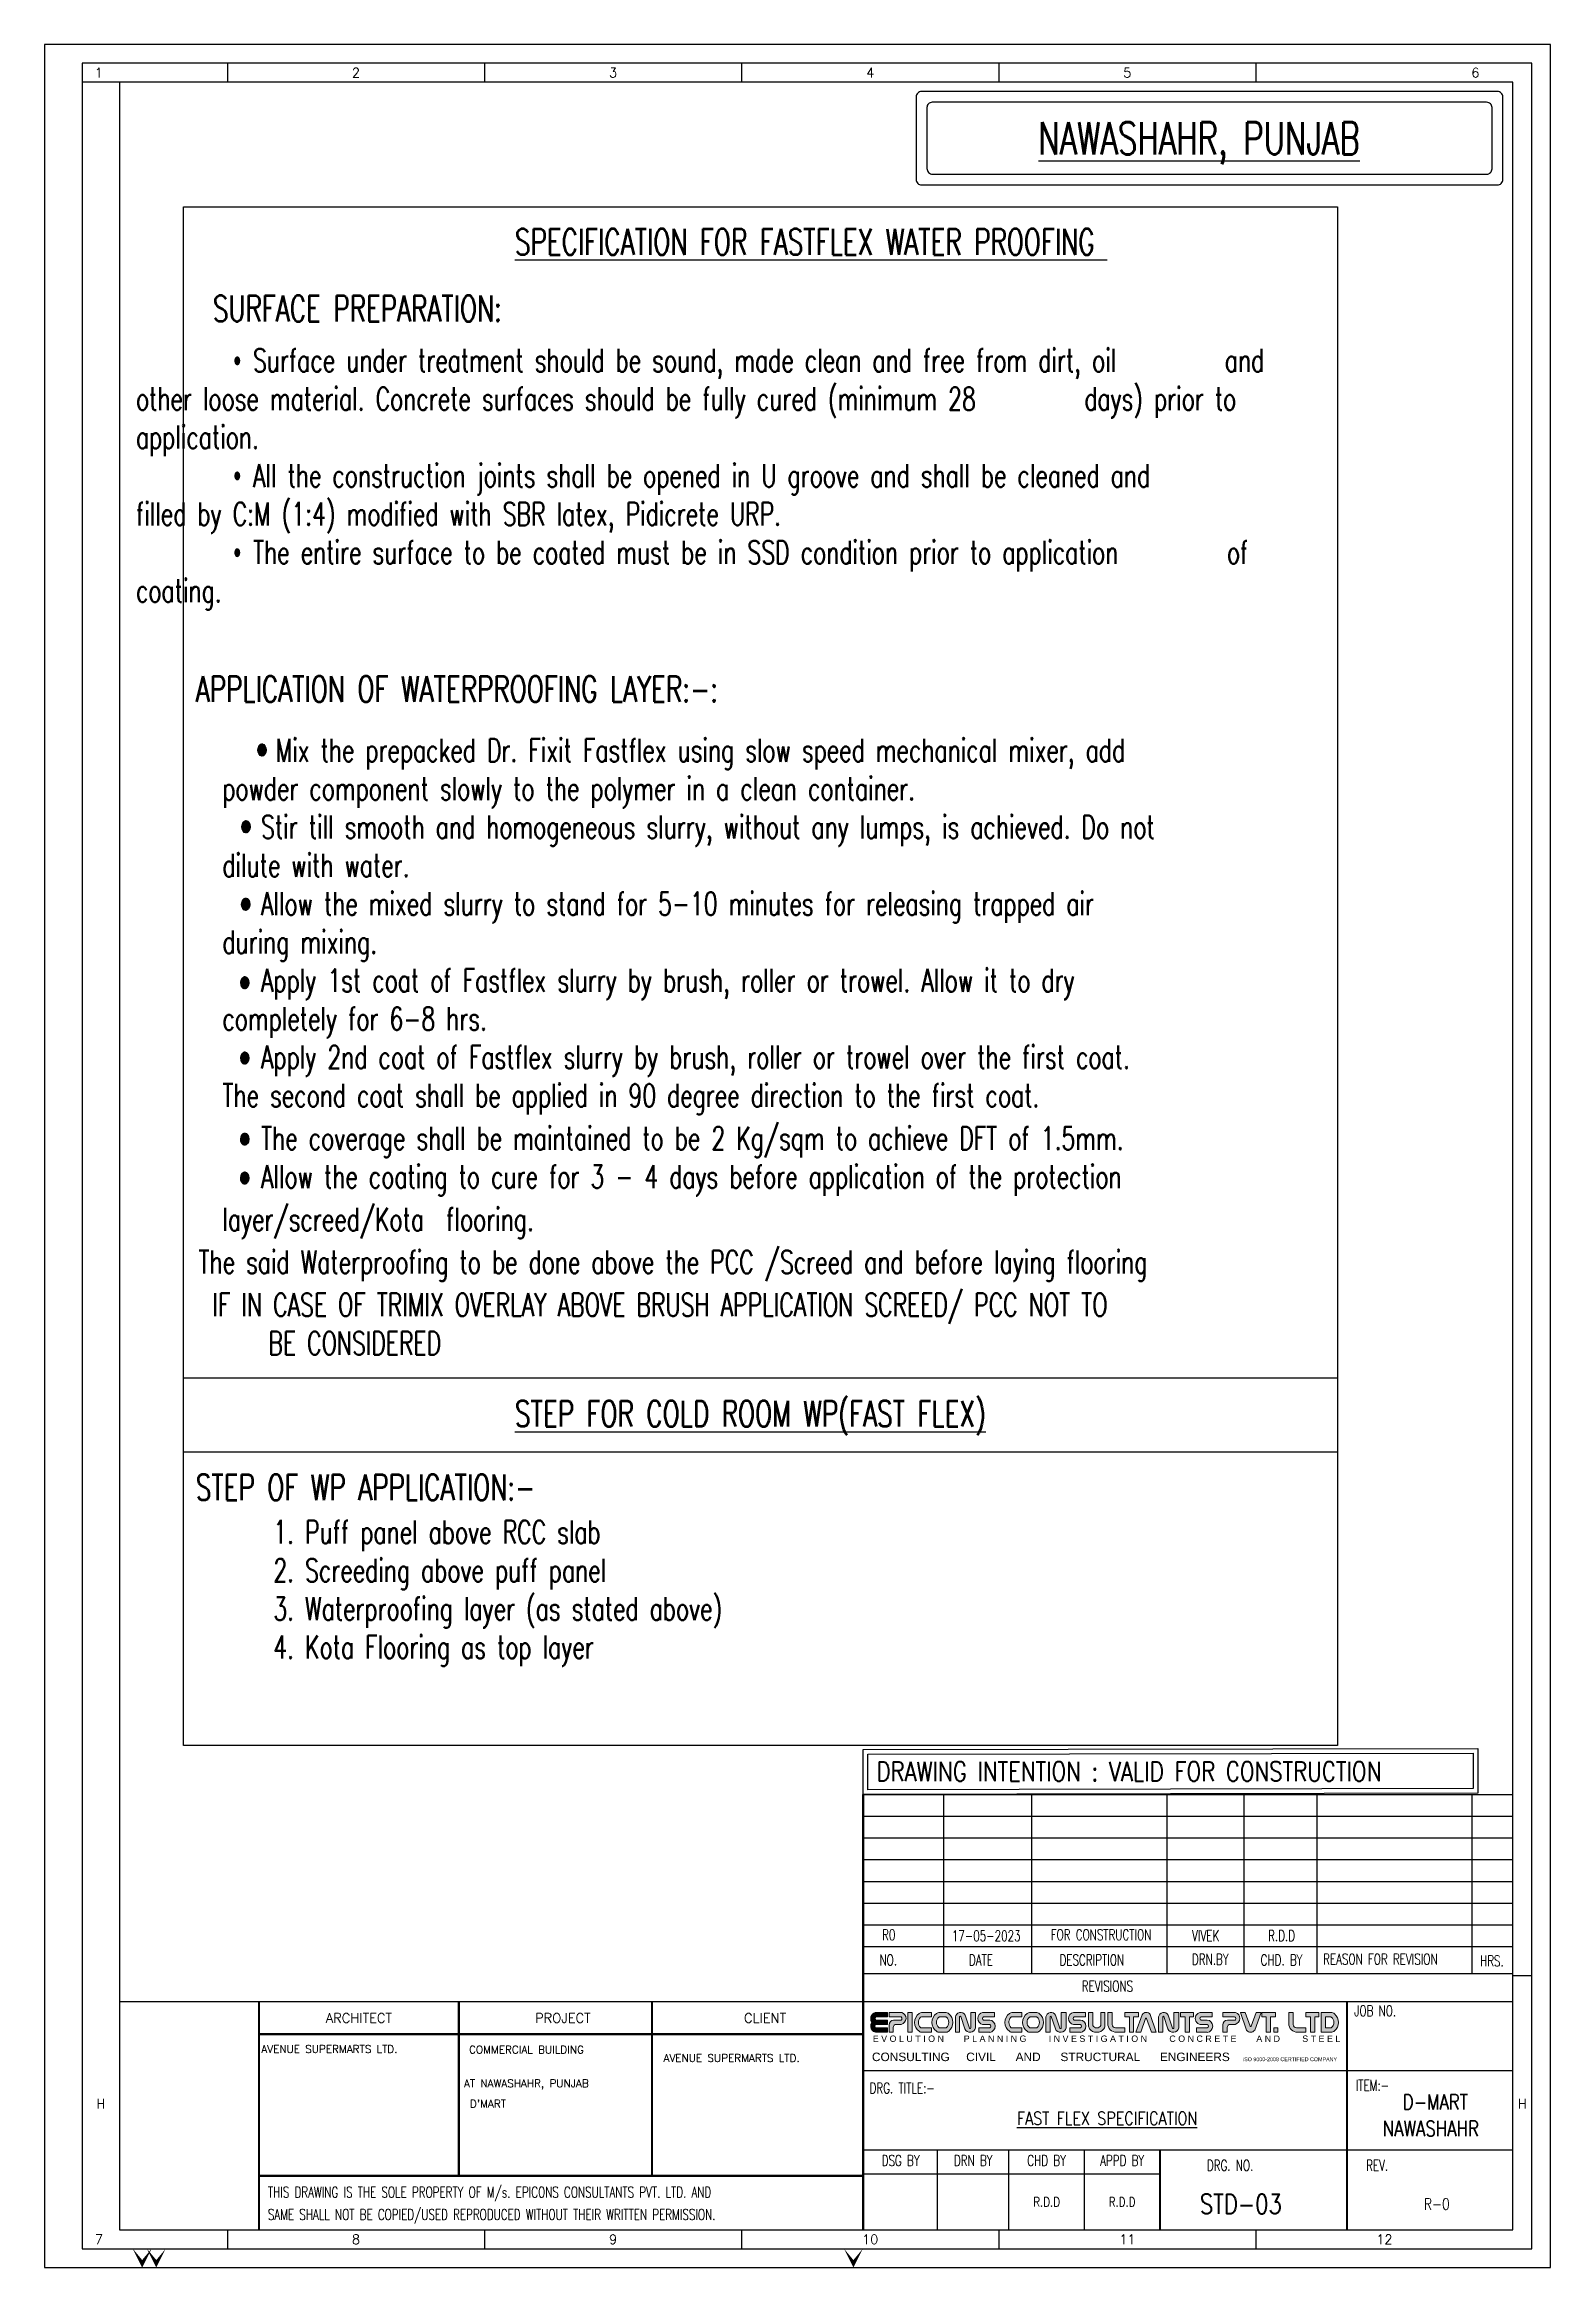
# Model space of a CAD drawing. Header units: inches. Extents: x 119838 to 336563, y 211485 to 250849.
# Drawn here: x 310394 to 336563, y 211485 to 250116 of the extents above; entities that cross this region are included whole.
import ezdxf
from ezdxf.enums import TextEntityAlignment as Align

# ---------------------------------------------------------------- set-up
doc = ezdxf.new("R2010")
doc.units = ezdxf.units.IN
doc.header["$MEASUREMENT"] = 0
doc.layers.add('00 ECPL LOGO', color=250, linetype='Continuous', lineweight=20)
doc.layers.add('00 ELEV-2', color=9, linetype='Continuous', lineweight=30)
for name, color, linetype in [('LINE WORK', 4, 'Continuous'), ('PNA', 8, 'Continuous'), ('S-TEXT', 2, 'Continuous'), ('S-TITIL', 6, 'Continuous'), ('SCHEDULE LINE-1', 7, 'Continuous'), ('SUB TITLE', 3, 'Continuous'), ('TABLE FRAME', 5, 'Continuous'), ('TEXT (SHEET)', 4, 'Continuous'), ('TITLE', 6, 'Continuous')]:
    doc.layers.add(name, color=color, linetype=linetype)
doc.styles.add('ROMANS', font='simplex.shx', dxfattribs={"width": 0.7})
doc.styles.add('SEC. TEXT', font='arial.ttf', dxfattribs={"height": 180})

msp = doc.modelspace()

# ---------------------------------------------------------------- texts
at = {"layer": 'LINE WORK', "style": 'ROMANS', "width": 0.7}
for s, p in [(' Mix the prepacked Dr. Fixit Fastflex using slow speed mechanical mixer, add ', (314219.5, 237652.5)), ('powder component slowly to the polymer in a clean container.', (313486.2, 236985.8)), ('Stir till smooth and homogeneous slurry, without any lumps, is achieved. Do not ', (314158.3, 236319.2)), ('dilute with water.', (313486.2, 235652.5)), ('Allow the mixed slurry to stand for 5-10 minutes for releasing trapped air ', (314158.3, 234985.8)), ('during mixing.', (313486.2, 234319.2)), ('Apply 1st coat of Fastflex slurry by brush, roller or trowel. Allow it to dry ', (314158.3, 233652.5)), ('completely for 6-8 hrs.', (313486.2, 232985.8)), ('Apply 2nd coat of Fastflex slurry by brush, roller or trowel over the first coat. ', (314158.3, 232319.2)), ('The second coat shall be applied in 90 degree direction to the first coat.', (313486.2, 231652.5)), ('The coverage shall be maintained to be 2 Kg/sqm to achieve DFT of 1.5mm.', (314158.3, 230909.7)), ('Allow the coating to cure for 3 - 4 days before application of the protection ', (314158.3, 230243)), ('layer/screed/Kota  flooring.', (313486.2, 229500.1)), ('  The said Waterproofing to be done above the PCC /Screed and before laying flooring', (312686.2, 228757.3)), ('   IF IN CASE OF TRIMIX OVERLAY ABOVE BRUSH APPLICATION SCREED/ PCC NOT TO      ', (312686.2, 228014.4)), ('BE CONSIDERED', (314286.2, 227347.8))]:
    msp.add_text(s, height=400, dxfattribs=at).set_placement(p)
at = {"layer": 'LINE WORK', "char_height": 400, "attachment_point": 1, "style": 'ROMANS'}
for s, insert, width in [('{\\fSymbol|b0|i0|c2|p18;\\W5.70145;  }{\\fSymbol|b0|i0|c2|p18;\\C4;·  }{\\Fsimplex.shx;\\C4;Surface under treatment should be sound, made clean and free from dirt, oil }{\\fSymbol|b0|i0|c2|p18;\\W5.70145;  }{\\Fsimplex.shx;\\C4;and other loose material. Concrete surfaces should be fully cured (minimum 28 }{\\fSymbol|b0|i0|c2|p18;\\W5.70145;  }{\\Fsimplex.shx;\\C4;days) prior to application.}\\P{\\fSymbol|b0|i0|c2|p18;\\W5.70145;  }{\\fSymbol|b0|i0|c2|p18;\\C4;·  }{\\Fsimplex.shx;\\C4;All the construction joints shall be opened in U groove and shall be cleaned and }{\\fSymbol|b0|i0|c2|p18;\\W5.70145;  }{\\Fsimplex.shx;\\C4;filled by C:M (1:4) modified with SBR latex, Pidicrete URP.}\\P{\\fSymbol|b0|i0|c2|p18;\\W5.70145;  }{\\fSymbol|b0|i0|c2|p18;\\C4;·  }{\\Fsimplex.shx;\\C4;The entire surface to be coated must be in SSD condition prior to application }{\\fSymbol|b0|i0|c2|p18;\\W5.70145;  }{\\Fsimplex.shx;\\C4;of coating.}', (311984.3, 244825.8), 19550.068), ('{\\Fsimplex.shx;\\W2.36842; }1. Puff panel above RCC slab\\P{\\Fsimplex.shx;\\W2.36842; }2. Screeding above puff panel\\P{\\Fsimplex.shx;\\W2.36842; }3. Waterproofing layer (as stated above)\\P{\\Fsimplex.shx;\\W2.36842; }4. Kota Flooring as top layer', (313721.1, 224467), 21783.107)]:
    msp.add_mtext(s, dxfattribs=dict(at, insert=insert, width=width))
at = {"layer": 'PNA', "style": 'ROMANS'}
for s, height, p in [('1', 163.2, (311339.1, 249626.3)), ('2', 163.2, (315806.6, 249626.3)), ('3', 163.2, (320274.2, 249626.3)), ('4', 163.2, (324741.7, 249626.3)), ('5', 163.2, (329209.3, 249626.3)), ('6', 163.2, (335257.1, 249626.3)), ('H', 163.2, (311373.4, 214332.1)), ('H', 163.2, (336073.3, 214332.1)), ('7', 163.2, (311339.1, 211974.4)), ('8', 163.2, (315806.6, 211974.4)), ('9', 163.2, (320274.2, 211974.4)), ('10', 163.25, (324741.7, 211974.4)), ('11', 163.25, (329209.3, 211974.4)), ('12', 163.25, (333676.9, 211974.4))]:
    msp.add_text(s, height=height, dxfattribs=at).set_placement(p, align=Align.MIDDLE)
at = {"layer": 'S-TEXT', "style": 'ROMANS', "width": 0.8}
for s, height, p in [('R.D.D', 163.21, (327807.5, 212624.3, 0)), ('R.D.D', 163.21, (329119.9, 212624.3, 0)), ('R-0', 195.85, (334586.9, 212587.6, 0))]:
    msp.add_text(s, height=height, dxfattribs=at).set_placement(p, align=Align.MIDDLE_CENTER)
at = {"layer": 'S-TITIL', "style": 'ROMANS', "width": 0.7}
msp.add_text('%%UNAWASHAHR, PUNJAB', height=562.5, dxfattribs=at).set_placement((327664.4, 248486.7), align=Align.MIDDLE_LEFT)
at = {"layer": 'S-TITIL', "color": 2, "style": 'ROMANS', "width": 0.7}
for s, p in [('%%USPECIFICATION FOR FASTFLEX WATER PROOFING ', (318569.4, 246461.8)), ('SURFACE PREPARATION:', (313319.9, 245301.9)), ('APPLICATION OF WATERPROOFING LAYER:-:', (313023.2, 238690.3)), ('%%USTEP FOR COLD ROOM WP(FAST FLEX)', (318569.4, 226098)), ('STEP OF WP APPLICATION:-', (313023.2, 224817.2))]:
    msp.add_text(s, height=450, dxfattribs=at).set_placement(p)
at = {"layer": 'S-TITIL', "color": 1, "style": 'ROMANS', "width": 0.8}
msp.add_text('%%UFAST FLEX SPECIFICATION', height=228.552, dxfattribs=at).set_placement((328858.4, 214077.1, 0), align=Align.MIDDLE_CENTER)
at = {"layer": 'SUB TITLE', "style": 'ROMANS', "width": 0.8}
for s, p in [('D-MART', (333994.2, 214230.5)), ('NAWASHAHR', (333650.2, 213768.5))]:
    msp.add_text(s, height=263.11, dxfattribs=at).set_placement(p)
at = {"layer": 'TEXT (SHEET)', "color": 4, "style": 'ROMANS', "width": 0.7}
for s, height, p in [('R0', 187.86, (325064, 217265.4)), ('17-05-2023', 187.86, (326757.2, 217248.9)), ('VIVEK', 187.86, (330571.2, 217251.4, 0)), ('R.D.D', 187.86, (331890, 217251.4, 0)), ('NO.', 187.86, (325055.7, 216827.7)), ('DATE', 187.86, (326666.4, 216827.7)), ('DESCRIPTION', 187.856, (328592.6, 216827.7)), ('CHD. BY', 187.86, (331890, 216827.7)), ('REVISIONS', 187.86, (328863.8, 216373.8)), ('DSG BY', 187.86, (325271.6, 213344.3)), ('DRN BY', 187.86, (326532.2, 213344.3)), ('CHD BY', 187.86, (327807.5, 213344.3)), ('APPD BY', 187.86, (329119.9, 213344.3))]:
    msp.add_text(s, height=height, dxfattribs=at).set_placement(p, align=Align.MIDDLE_CENTER)
for s, height, p in [('FOR CONSTRUCTION', 187.856, (327879.4, 217173.2)), ('DRN.BY', 187.86, (330333, 216747.5)), ('REASON FOR REVISION', 187.856, (332611.9, 216749.7)), ('HRS.', 187.86, (335338.2, 216719.8)), ('JOB NO.', 187.86, (333153.2, 215851.1)), ('THIS DRAWING IS THE SOLE PROPERTY OF M/s. EPICONS CONSULTANTS PVT. LTD. AND', 187.856, (314276.2, 212700.7)), ('SAME SHALL NOT BE COPIED/USED REPRODUCED WITHOUT THEIR WRITTEN PERMISSION.', 187.856, (314276.2, 212312))]:
    msp.add_text(s, height=height, dxfattribs=at).set_placement(p)
at = {"layer": 'TEXT (SHEET)', "color": 2, "style": 'ROMANS'}
for s, p in [('ARCHITECT', (315858, 215820.8)), ('PROJECT', (319402.1, 215820.8)), ('CLIENT', (322915.3, 215820.8))]:
    msp.add_text(s, height=165.85, dxfattribs=at).set_placement(p, align=Align.MIDDLE_CENTER)
for s, height, p in [('AVENUE SUPERMARTS LTD.', 132.683, (314162.7, 215281.1)), ('COMMERCIAL BUILDING', 132.683, (317771.4, 215271)), ('AVENUE SUPERMARTS LTD.', 132.683, (321151.3, 215124.7)), ('AT NAWASHAHR, PUNJAB', 132.683, (317684.4, 214684.1)), (" D'MART", 132.68, (317696.4, 214330.4))]:
    msp.add_text(s, height=height, dxfattribs=at).set_placement(p, align=Align.MIDDLE_LEFT)
at = {"layer": 'TEXT (SHEET)', "color": 4, "style": 'ROMANS', "width": 0.7}
for s, height, p in [('DRG. TITLE:-', 187.856, (324730.9, 214603.1)), ('ITEM:-', 187.86, (333178.1, 214650.3)), ('DRG. NO. ', 187.86, (330592.3, 213259.7)), ('REV.', 187.86, (333359.4, 213259.7))]:
    msp.add_text(s, height=height, dxfattribs=at).set_placement(p, align=Align.MIDDLE_LEFT)
at = {"layer": 'TITLE', "style": 'ROMANS', "width": 0.8}
msp.add_text('DRAWING INTENTION : VALID FOR CONSTRUCTION', height=338.4, dxfattribs=at).set_placement((324852.2, 219936.2))
msp.add_text('STD-03', height=338.4, dxfattribs=at).set_placement((331180.6, 212587.6, 0), align=Align.MIDDLE_CENTER)

# ---------------------------------------------------------------- blocks, each defined once
blk = doc.blocks.new('EPICONS TITLE')
at = {"layer": '00 ECPL LOGO'}
h = blk.add_hatch(color=7, dxfattribs=at)
h.dxf.hatch_style = 1
h.paths.add_polyline_path([(678, -252), (678, -146), (414, -146, 0.261636), (303, -208, 0.285841), (304, -378, 0.344902), (324, -574, 0.204992), (418, -614), (678, -614), (678, -510), (424, -510, -1), (418, -426), (678, -426), (678, -331), (424, -331, -1), (422, -252)])
h = blk.add_hatch(color=7, dxfattribs=at)
h.dxf.hatch_style = 1
h.paths.add_polyline_path([(1011, -146), (712, -146), (712, -252), (997, -252, -0.440545), (997, -331), (816, -331, 0.414214), (712, -435), (712, -614), (810, -614), (810, -504, -0.414214), (888, -426), (997, -426, 0.757811)])
h.paths.add_polyline_path([(1254, -146), (1153, -146), (1153, -614), (1254, -614)])
h.paths.add_polyline_path([(1708, -146), (1494, -146, 0.154275), (1419, -169, 0.519672), (1419, -591, 0.154275), (1494, -614), (1708, -614), (1708, -510), (1472, -510, -0.210356), (1452, -502, -0.388707), (1452, -260, -0.210356), (1472, -252), (1708, -252)])
h.paths.add_polyline_path([(2037, -146), (1904, -146, 0.159018), (1828, -171, 0.507969), (1828, -589, 0.159018), (1904, -614), (2037, -614, 0.173791), (2119, -585, 0.472311), (2119, -175, 0.173791)])
h.paths.add_polyline_path([(2046, -252, -0.185052), (2063, -258, -0.445894), (2063, -504, -0.185052), (2046, -510), (1899, -510, -0.185052), (1882, -504, -0.445894), (1882, -258, -0.185052), (1899, -252)], flags=16)
h.paths.add_polyline_path([(2501, -209, 0.723435), (2273, -252), (2273, -614), (2374, -614), (2374, -252, -0.723435), (2399, -241), (2495, -533, 0.724077), (2751, -510), (2751, -146), (2635, -146), (2635, -509, -0.755661), (2603, -519)])
h.paths.add_polyline_path([(3198, -146), (2916, -146, 0.823713), (2916, -429), (3082, -429, -0.713272), (3082, -510), (2830, -510), (2830, -614), (3082, -614, 0.900309), (3082, -324), (2936, -324, -0.746931), (2936, -252), (3198, -252)])
h = blk.add_hatch(color=7, dxfattribs=at)
h.dxf.hatch_style = 1
h.paths.add_polyline_path([(3837, -146), (3623, -146, 0.154275), (3548, -169, 0.519672), (3548, -591, 0.154275), (3623, -614), (3837, -614), (3837, -510), (3600, -510, -0.210932), (3581, -502, -0.385278), (3580, -260, -0.212895), (3599, -252), (3837, -252)])
h.paths.add_polyline_path([(4255, -175, 0.173792), (4173, -146), (4040, -146, 0.159018), (3964, -171, 0.507969), (3964, -589, 0.159018), (4040, -614), (4173, -614, 0.173792), (4255, -585, 0.472311)])
h.paths.add_polyline_path([(4182, -252, -0.185053), (4199, -258, -0.445893), (4199, -504, -0.185053), (4182, -510), (4035, -510, -0.185053), (4017, -504, -0.445893), (4017, -258, -0.185053), (4035, -252)], flags=16)
h.paths.add_polyline_path([(4406, -252), (4406, -614), (4507, -614), (4507, -252, -0.436861), (4522, -236, -0.319738), (4534, -245), (4629, -533, 0.724077), (4884, -510), (4884, -146), (4768, -146), (4768, -509, -0.755661), (4737, -519), (4635, -209, 0.723435)])
h.paths.add_polyline_path([(5335, -146), (5053, -146, 0.823713), (5053, -429), (5219, -429, -0.713272), (5219, -510), (4967, -510), (4967, -614), (5219, -614, 0.900309), (5219, -324), (5074, -324, -0.746931), (5074, -252), (5335, -252)])
h.paths.add_polyline_path([(5509, -146), (5408, -146), (5408, -452, 0.160106), (5433, -529, 0.505303), (5772, -529, 0.160106), (5797, -452), (5797, -146), (5699, -146), (5699, -451, -0.621318), (5509, -451)])
h.paths.add_polyline_path([(5969, -146), (5862, -146), (5862, -406, 0.414214), (6070, -614), (6267, -614), (6267, -510), (6047, -510, -0.414214), (5969, -432)])
h.paths.add_polyline_path([(6589, -146), (6267, -146), (6267, -249), (6372, -249), (6372, -614), (6473, -614), (6473, -249), (6589, -249)])
h.paths.add_polyline_path([(6863, -194, 0.539211), (6672, -201), (6523, -614), (6641, -614), (6752, -289, -0.708617), (6777, -289), (6894, -614), (7006, -614)])
h.paths.add_polyline_path([(7288, -209, 0.723435), (7059, -252), (7059, -614), (7160, -614), (7160, -252, -0.723435), (7186, -241), (7282, -533, 0.724077), (7538, -510), (7538, -146), (7421, -146), (7421, -509, -0.755661), (7390, -519)])
h.paths.add_polyline_path([(7886, -146), (7579, -146), (7579, -249), (7684, -249), (7684, -614), (7785, -614), (7785, -249), (7886, -249)])
h.paths.add_polyline_path([(8321, -146), (8059, -146, 0.157568), (7983, -170, 0.511532), (7983, -404, 0.157569), (8059, -429), (8206, -429, -0.713272), (8206, -510), (7953, -510), (7953, -614), (8206, -614, 0.900308), (8206, -324), (8065, -324), (8060, -324, -0.722204), (8060, -249), (8321, -249)])
h = blk.add_hatch(color=7, dxfattribs=at)
h.dxf.hatch_style = 1
h.paths.add_polyline_path([(8875, -146), (8576, -146), (8576, -252), (8849, -252, -0.270444), (8871, -265, -0.26297), (8871, -318, -0.270444), (8849, -331), (8680, -331, 0.414214), (8576, -435), (8576, -614), (8674, -614), (8674, -504, -0.414214), (8752, -426), (8861, -426, 0.757811)])
h.paths.add_polyline_path([(9103, -146), (8990, -146), (9133, -566, 0.539211), (9324, -560), (9474, -146), (9356, -146), (9244, -471, -0.708617), (9220, -471)])
h.paths.add_polyline_path([(9814, -146), (9492, -146), (9492, -249), (9597, -249), (9597, -614), (9698, -614), (9698, -249), (9814, -249)])
h.paths.add_polyline_path([(10234, -146), (10128, -146), (10128, -406, 0.414214), (10336, -614), (10533, -614), (10533, -510), (10312, -510, -0.414214), (10234, -432)])
h.paths.add_polyline_path([(9871, -510), (9775, -510), (9775, -614), (9871, -614)])
h = blk.add_hatch(color=7, dxfattribs=at)
h.dxf.hatch_style = 1
h.paths.add_polyline_path([(10533, -146), (10533, -249), (10637, -249), (10637, -614), (10739, -614), (10739, -249), (10839, -249), (10839, -146)])
h.paths.add_polyline_path([(10890, -146), (10890, -614), (11119, -614, 0.189446), (11208, -580, 0.435754), (11208, -181, 0.189446), (11119, -146)])
h.paths.add_polyline_path([(11122, -249, -0.519112), (11122, -510), (10989, -510), (10989, -249)], flags=16)
at = {"layer": '00 ECPL LOGO', "color": 7}
for p, q in [((678, -146), (414, -146)), ((418, -426), (678, -426)), ((678, -510), (418, -510)), ((424, -252), (678, -252)), ((678, -331), (424, -331)), ((678, -252), (678, -146)), ((678, -426), (678, -331)), ((678, -614), (678, -510)), ((1011, -146), (712, -146)), ((712, -146), (712, -252)), ((997, -252), (712, -252)), ((712, -435), (712, -614)), ((810, -504), (810, -614)), ((997, -331), (816, -331)), ((888, -426), (997, -426)), ((1153, -146), (1254, -146)), ((1153, -146), (1153, -614)), ((1254, -146), (1254, -614)), ((1472, -252), (1708, -252)), ((1472, -510), (1708, -510)), ((1494, -146), (1708, -146)), ((1708, -252), (1708, -146)), ((1708, -614), (1708, -510)), ((1899, -252), (2046, -252)), ((1899, -510), (2046, -510)), ((1904, -146), (2037, -146)), ((2273, -252), (2273, -614)), ((2374, -252), (2374, -614)), ((2399, -241), (2495, -533)), ((2501, -209), (2603, -519)), ((2635, -146), (2751, -146)), ((2751, -146), (2635, -146)), ((2635, -146), (2635, -510)), ((2751, -146), (2751, -510)), ((2751, -252), (2751, -252)), ((2751, -510), (2751, -510)), ((2830, -614), (2830, -510)), ((2830, -510), (3082, -510)), ((2916, -146), (3198, -146)), ((3198, -146), (2916, -146)), ((3082, -429), (2916, -429)), ((2936, -252), (3198, -252)), ((3082, -324), (2936, -324)), ((3198, -252), (3198, -146)), ((3599, -252), (3837, -252)), ((3600, -510), (3837, -510)), ((3837, -146), (3623, -146)), ((3837, -252), (3837, -146)), ((3837, -614), (3837, -510)), ((4035, -252), (4182, -252)), ((4035, -510), (4182, -510)), ((4040, -146), (4173, -146)), ((4406, -252), (4406, -614)), ((4507, -252), (4507, -614)), ((4534, -245), (4629, -533)), ((4635, -209), (4737, -519)), ((4768, -146), (4884, -146)), ((4768, -146), (4884, -146)), ((4884, -146), (4768, -146)), ((4768, -146), (4768, -510)), ((4884, -146), (4884, -510)), ((4884, -252), (4884, -252)), ((4967, -614), (4967, -510)), ((4967, -510), (5219, -510)), ((4967, -510), (5219, -510)), ((5053, -146), (5335, -146)), ((5053, -146), (5335, -146)), ((5335, -146), (5053, -146)), ((5219, -429), (5053, -429)), ((5074, -252), (5335, -252)), ((5219, -324), (5074, -324)), ((5335, -252), (5335, -146)), ((5408, -146), (5509, -146)), ((5509, -146), (5408, -146)), ((5408, -146), (5408, -452)), ((5509, -146), (5509, -451)), ((5699, -146), (5797, -146)), ((5797, -146), (5699, -146)), ((5699, -146), (5699, -451)), ((5797, -146), (5797, -452)), ((5862, -146), (5969, -146)), ((5969, -146), (5862, -146)), ((5862, -406), (5862, -146)), ((5969, -432), (5969, -146)), ((6047, -510), (6267, -510)), ((6267, -146), (6589, -146)), ((6589, -146), (6267, -146)), ((6267, -146), (6267, -249)), ((6267, -249), (6372, -249)), ((6267, -510), (6267, -614)), ((6372, -614), (6372, -249)), ((6473, -614), (6473, -249)), ((6473, -249), (6589, -249)), ((6523, -614), (6672, -201)), ((6589, -146), (6589, -249)), ((6641, -614), (6752, -289)), ((6894, -614), (6777, -289)), ((7006, -614), (6863, -194)), ((7059, -252), (7059, -614)), ((7160, -252), (7160, -614)), ((7186, -241), (7282, -533)), ((7288, -209), (7390, -519)), ((7421, -146), (7538, -146)), ((7421, -146), (7538, -146)), ((7538, -146), (7421, -146)), ((7421, -146), (7538, -146)), ((7421, -146), (7421, -510)), ((7538, -146), (7538, -510)), ((7538, -252), (7538, -252)), ((7538, -510), (7538, -510)), ((7579, -146), (7886, -146)), ((7886, -146), (7579, -146)), ((7579, -146), (7886, -146)), ((7579, -146), (7886, -146)), ((7886, -146), (7579, -146)), ((7579, -146), (7579, -249)), ((7579, -249), (7684, -249)), ((7579, -249), (7684, -249)), ((7684, -614), (7684, -249)), ((7785, -614), (7785, -249)), ((7785, -249), (7886, -249)), ((7785, -249), (7886, -249)), ((7886, -146), (7886, -249)), ((7953, -614), (7953, -510)), ((7953, -510), (8206, -510)), ((7953, -510), (8206, -510)), ((7953, -510), (8206, -510)), ((8040, -146), (8321, -146)), ((8040, -146), (8321, -146)), ((8206, -429), (8040, -429)), ((8321, -146), (8059, -146)), ((8059, -429), (8194, -429)), ((8060, -249), (8321, -249)), ((8206, -324), (8060, -324)), ((8065, -324), (8206, -324)), ((8321, -252), (8321, -146)), ((8875, -146), (8576, -146)), ((8576, -146), (8576, -252)), ((8849, -252), (8576, -252)), ((8576, -435), (8576, -614)), ((8674, -504), (8674, -614)), ((8849, -331), (8680, -331)), ((8752, -426), (8861, -426)), ((9103, -146), (8990, -146)), ((9103, -146), (8990, -146)), ((8990, -146), (9133, -566)), ((9103, -146), (9220, -471)), ((9356, -146), (9244, -471)), ((9474, -146), (9324, -560)), ((9474, -146), (9356, -146)), ((9408, -146), (9356, -146)), ((9474, -146), (9356, -146)), ((9492, -146), (9814, -146)), ((9814, -146), (9492, -146)), ((9492, -146), (9814, -146)), ((9492, -146), (9814, -146)), ((9492, -146), (9814, -146)), ((9492, -146), (9492, -249)), ((9492, -249), (9597, -249)), ((9492, -249), (9597, -249)), ((9597, -614), (9597, -249)), ((9698, -614), (9698, -249)), ((9698, -249), (9814, -249)), ((9698, -249), (9814, -249)), ((9814, -146), (9814, -249)), ((10128, -146), (10234, -146)), ((10234, -146), (10128, -146)), ((10128, -406), (10128, -146)), ((10234, -432), (10234, -146)), ((10312, -510), (10533, -510)), ((10533, -146), (10839, -146)), ((10839, -146), (10533, -146)), ((10533, -146), (10533, -249)), ((10533, -249), (10637, -249)), ((10637, -249), (10533, -249)), ((10533, -510), (10533, -614)), ((10637, -614), (10637, -249)), ((10739, -614), (10739, -249)), ((10739, -249), (10839, -249)), ((10739, -249), (10839, -249)), ((10839, -249), (10739, -249)), ((10839, -146), (10839, -249)), ((10890, -146), (11119, -146)), ((10890, -146), (10890, -614)), ((10989, -249), (10989, -510)), ((10989, -249), (11113, -249)), ((10989, -510), (11113, -510)), ((418, -614), (678, -614)), ((712, -614), (810, -614)), ((1153, -614), (1254, -614)), ((1494, -614), (1708, -614)), ((2037, -614), (1904, -614)), ((2273, -614), (2374, -614)), ((2614, -614), (2635, -614)), ((2635, -614), (2635, -614)), ((2830, -614), (3082, -614)), ((2830, -614), (3082, -614)), ((3623, -614), (3837, -614)), ((4040, -614), (4173, -614)), ((4406, -614), (4507, -614)), ((4406, -614), (4507, -614)), ((4406, -614), (4507, -614)), ((4967, -614), (5219, -614)), ((4967, -614), (5219, -614)), ((4967, -614), (5219, -614)), ((6070, -614), (6267, -614)), ((6070, -614), (6267, -614)), ((6372, -614), (6473, -614)), ((6372, -614), (6473, -614)), ((6523, -614), (6641, -614)), ((6589, -614), (6641, -614)), ((6894, -614), (7006, -614)), ((6894, -614), (7006, -614)), ((7059, -614), (7160, -614)), ((7059, -614), (7160, -614)), ((7059, -614), (7160, -614)), ((7684, -614), (7785, -614)), ((7684, -614), (7785, -614)), ((7684, -614), (7785, -614)), ((7684, -614), (7785, -614)), ((7953, -614), (8206, -614)), ((7953, -614), (8206, -614)), ((7953, -614), (8206, -614)), ((7953, -614), (8206, -614)), ((7953, -614), (8206, -614)), ((8576, -614), (8674, -614)), ((9597, -614), (9698, -614)), ((9597, -614), (9698, -614)), ((9597, -614), (9698, -614)), ((10336, -614), (10533, -614)), ((10336, -614), (10533, -614)), ((10637, -614), (10739, -614)), ((10637, -614), (10739, -614)), ((10637, -614), (10739, -614)), ((10637, -614), (10739, -614)), ((10653, -614), (10739, -614)), ((10653, -614), (10739, -614)), ((10653, -614), (10739, -614)), ((10653, -614), (10739, -614)), ((10890, -614), (11119, -614))]:
    blk.add_line(p, q, dxfattribs=at)
blk.add_lwpolyline([(9775, -510), (9871, -510), (9871, -614), (9775, -614)], close=True, dxfattribs=at)
for centre, radius, start, end in [((439, -292), 160, 148.648, 212.4563), ((439, -464), 160, 147.5437, 223.6612), ((414, -276), 130, 90, 148.648), ((421, -468), 42.1, 94.0242, 265.9758), ((423, -291), 39.6, 88.7637, 271.2363), ((816, -435), 104, 90, 180), ((888, -504), 78, 90, 180), ((965, -284), 146, 282.7188, 71.3398), ((961, -291), 53.7, 312.4487, 47.5513), ((1567, -380), 257, 125.0807, 234.9193), ((1584, -381), 179, 137.5171, 222.4829), ((1494, -276), 130, 90, 125.0807), ((1472, -278), 26, 90, 137.5171), ((1472, -484), 26, 222.4829, 270), ((1981, -380), 259, 126.1417, 233.8583), ((1992, -381), 165, 131.9364, 228.0636), ((1904, -276), 130, 90, 126.1417), ((1899, -278), 26, 90, 131.9364), ((1899, -484), 26, 228.0636, 270), ((2037, -276), 130, 50.5638, 90), ((2046, -278), 26, 48.0636, 90), ((2046, -484), 26, 270, 311.9364), ((1953, -381), 165, 311.9364, 48.0636), ((1951, -380), 265, 309.4362, 50.5638), ((2394, -268), 122, 28.75, 172.2831), ((2388, -251), 14.5, 40.0191, 183.5523), ((2619, -479), 135, 203.2219, 346.755), ((2618, -510), 17.1, 214.0796, 357.6127), ((2944, -287), 144, 101.0425, 258.9575), ((2947, -288), 37.6, 106.4856, 253.5144), ((3067, -469), 146, 276.006, 83.994), ((3068, -470), 43.1, 289.0016, 70.9984), ((3696, -380), 257, 125.0807, 234.9193), ((3714, -381), 180, 138.0741, 222.3563), ((3623, -276), 130, 90, 125.0807), ((3599, -278), 26, 90, 138.0741), ((3600, -484), 26, 222.3563, 270), ((4116, -380), 259, 126.1417, 233.8583), ((4127, -381), 165, 131.9364, 228.0636), ((4040, -276), 130, 90, 126.1417), ((4035, -278), 26, 90, 131.9364), ((4035, -484), 26, 228.0636, 270), ((4173, -276), 130, 50.5638, 90), ((4182, -278), 26, 48.0636, 90), ((4182, -484), 26, 270, 311.9364), ((4089, -381), 165, 311.9364, 48.0636), ((4087, -380), 265, 309.4362, 50.5638), ((4527, -268), 122, 28.75, 172.2831), ((4522, -251), 14.5, 89.1577, 183.5523), ((4522, -249), 13, 18.2334, 89.1577), ((4753, -479), 135, 203.2219, 346.8516), ((4751, -510), 17.1, 214.0796, 357.6127), ((5081, -287), 144, 101.0425, 258.9575), ((5084, -288), 37.6, 106.4856, 253.5144), ((5204, -469), 146, 276.006, 83.994), ((5205, -470), 43.1, 289.0016, 70.9984), ((5538, -452), 130, 180, 216.3848), ((5604, -405), 106, 206.2931, 333.7069), ((5667, -452), 130, 323.6152, 0), ((6070, -406), 208, 180, 270), ((6047, -432), 78, 180, 270), ((6770, -260), 114, 35.166, 148.5022), ((6764, -294), 13, 19.7665, 161.0546), ((7181, -268), 122, 28.75, 172.2831), ((7175, -251), 14.5, 40.0191, 183.5523), ((7406, -479), 135, 203.2219, 346.755), ((7404, -510), 17.1, 214.0796, 357.6127), ((8067, -287), 144, 125.818, 234.182), ((8059, -276), 130, 90, 125.818), ((8059, -299), 130, 234.182, 270), ((8072, -286), 39.3, 108.3261, 238.1957), ((8065, -298), 26, 238.1957, 270), ((8190, -469), 146, 276.006, 83.994), ((8192, -470), 43.1, 289.0016, 70.9984), ((8680, -435), 104, 90, 180), ((8752, -504), 78, 90, 180), ((8849, -278), 26, 29.4672, 90), ((8849, -305), 26, 270, 330.5328), ((8829, -284), 146, 282.7188, 71.3398), ((8824, -291), 53.7, 330.5328, 29.4672), ((9232, -467), 13, 199.7665, 341.0546), ((10336, -406), 208, 180, 270), ((10312, -432), 78, 180, 270), ((11113, -275), 26, 51.4816, 90), ((11113, -484), 26, 270, 308.5184), ((11119, -276), 130, 47.0907, 90), ((11030, -380), 160, 308.5184, 51.4816), ((11023, -380), 272, 312.9093, 47.0907), ((418, -484), 130, 223.6612, 270), ((1494, -484), 130, 234.9193, 270), ((1904, -484), 130, 233.8583, 270), ((2037, -484), 130, 270, 309.4362), ((3623, -484), 130, 234.9193, 270), ((4040, -484), 130, 233.8583, 270), ((4173, -484), 130, 270, 309.4362), ((5602, -404), 210, 216.3848, 323.6152), ((9227, -500), 114, 215.166, 328.5022), ((11119, -484), 130, 270, 312.9093)]:
    blk.add_arc(centre, radius, start, end, dxfattribs=at)
at = {"layer": '00 ECPL LOGO', "color": 7, "attachment_point": 1, "style": 'SEC. TEXT'}
for s, insert, char_height, width in [('E V O L U T I O N        P L A N N I N G         I N V E S T I G A T I O N         C O N C R E T E        A N D         S T E E L', (328, -689), 150, 445502.26), ('CONSULTING     CIVIL      AND      STRUCTURAL      ENGINEERS', (309, -1092), 200, 495763.22), ('iSO 9000-2008 CERTIFIED COMPANY', (9049, -1204), 90, 434288.5)]:
    blk.add_mtext(s, dxfattribs=dict(at, insert=insert, char_height=char_height, width=width))
blk = doc.blocks.new('FOLDER')
at = {"layer": 'PNA'}
for points in [[(-1250, 2500), (0, 0), (0, 1000)], [(1250, 2500), (0, 0), (0, 1000)]]:
    blk.add_solid(points, dxfattribs=at)

# ---------------------------------------------------------------- hatches: boundary and pattern name
at = {"layer": 'LINE WORK'}
h = msp.add_hatch(dxfattribs=at)
h.set_pattern_fill('ANSI31', color=256, scale=50, style=0)
h.set_pattern_definition([(45, (-1179758.76, 211210.588), (-4.419417382, 4.419417382), [])])
edge = h.paths.add_edge_path()
edge.add_ellipse((314174.1, 237856.1), major_axis=(-2.9, -107), ratio=0.6574401, start_angle=0, end_angle=360)
h = msp.add_hatch(dxfattribs=at)
h.set_pattern_fill('ANSI31', color=256, scale=50, style=0)
h.set_pattern_definition([(45, (-1180036.552, 209876.8235), (-4.419417382, 4.419417382), [])])
edge = h.paths.add_edge_path()
edge.add_ellipse((313896.3, 236522.3), major_axis=(-2.9, -107), ratio=0.6574401, start_angle=0, end_angle=360)
h = msp.add_hatch(dxfattribs=at)
h.set_pattern_fill('ANSI31', color=256, scale=50, style=0)
h.set_pattern_definition([(45, (-1180042.0463, 208529.5675), (-4.419417382, 4.419417382), [])])
edge = h.paths.add_edge_path()
edge.add_ellipse((313890.8, 235175.1), major_axis=(-2.9, -107), ratio=0.6574401, start_angle=0, end_angle=360)
h = msp.add_hatch(dxfattribs=at)
h.set_pattern_fill('ANSI31', color=256, scale=50, style=0)
h.set_pattern_definition([(45, (-1180057.816, 207165.4767), (-4.419417382, 4.419417382), [])])
edge = h.paths.add_edge_path()
edge.add_ellipse((313875.1, 233811), major_axis=(-2.9, -107), ratio=0.6574401, start_angle=0, end_angle=360)
h = msp.add_hatch(dxfattribs=at)
h.set_pattern_fill('ANSI31', color=256, scale=50, style=0)
h.set_pattern_definition([(45, (-1180057.816, 205856.58), (-4.419417382, 4.419417382), [])])
edge = h.paths.add_edge_path()
edge.add_ellipse((313875.1, 232502.1), major_axis=(-2.9, -107), ratio=0.6574401, start_angle=0, end_angle=360)
h = msp.add_hatch(dxfattribs=at)
h.set_pattern_fill('ANSI31', color=256, scale=50, style=0)
h.set_pattern_definition([(45, (-1180058.952, 204447.272), (-4.419417382, 4.419417382), [])])
edge = h.paths.add_edge_path()
edge.add_ellipse((313873.9, 231092.8), major_axis=(-2.9, -107), ratio=0.6574401, start_angle=0, end_angle=360)
h = msp.add_hatch(dxfattribs=at)
h.set_pattern_fill('ANSI31', color=256, scale=50, style=0)
h.set_pattern_definition([(45, (-1180058.952, 203770.893), (-4.419417382, 4.419417382), [])])
edge = h.paths.add_edge_path()
edge.add_ellipse((313873.9, 230416.4), major_axis=(-2.9, -107), ratio=0.6574401, start_angle=0, end_angle=360)

# ---------------------------------------------------------------- linework, layer by layer
for p, q in [((336563.1, 250116.1), (310394, 250116.1)), ((310394, 250116.1), (310394, 211484.6)), ((336563.1, 211484.6), (336563.1, 250116.1)), ((329776.1, 212137.6), (329776.1, 213530.8)), ((310394, 211484.6), (336563.1, 211484.6))]:
    msp.add_line(p, q)
at = {"color": 5, "linetype": 'ByBlock', "lineweight": -2}
for p, q in [((324620.8, 219706), (335910.1, 219706)), ((326022.1, 216592.9), (326022.1, 219706)), ((327551.2, 216592.9), (327551.2, 219706)), ((329899.9, 216592.9), (329899.9, 219706)), ((331242.5, 216592.9), (331242.5, 219706)), ((332506.1, 216592.9), (332506.1, 219706)), ((324620.8, 219328.3), (335910.1, 219328.3)), ((324620.8, 218950.7), (335910.1, 218950.7)), ((324620.8, 218573.1), (335910.1, 218573.1)), ((324620.8, 218195.4), (335910.1, 218195.4)), ((324620.8, 217817.8), (335910.1, 217817.8)), ((324620.8, 217440.2), (335910.1, 217440.2)), ((325913.1, 212137.6), (325913.1, 213530.8)), ((327151.4, 212137.6), (327151.4, 213530.8)), ((328463.7, 212137.6), (328463.7, 213530.8))]:
    msp.add_line(p, q, dxfattribs=at)
at = {"color": 1}
for p, q in [((324620.8, 217062.6), (335910.1, 217062.6)), ((324620.8, 216592.9), (335910.1, 216592.9)), ((335910.1, 216101.5), (311699.9, 216101.5)), ((324630.1, 214907.4), (335910.1, 214907.4)), ((324630.1, 213530.8), (335910.1, 213530.8)), ((324630.1, 213111), (329776.1, 213111))]:
    msp.add_line(p, q, dxfattribs=at)
at = {"color": 1, "const_width": 37.6}
for points in [[(324620.8, 216101.5), (324620.8, 219706)], [(314121.7, 212137.6), (314121.7, 216101.5)], [(317594.4, 213077.2), (317594.4, 216101.5)], [(320951.7, 213077.2), (320951.7, 216101.5)], [(324620.8, 212137.6), (324620.8, 216101.5)], [(333026.2, 212137.6), (333026.2, 216101.5)], [(314121.7, 215540.2), (324620.8, 215540.2)], [(329776.1, 212137.6), (329776.1, 213530.8)], [(314121.7, 213077.2), (324620.8, 213077.2)]]:
    msp.add_lwpolyline(points, dxfattribs=at)
at = {"layer": 'LINE WORK', "color": 1}
for p, q in [((312810, 226945.7), (332859.9, 226945.7)), ((312810, 225660.7), (332859.9, 225660.7))]:
    msp.add_line(p, q, dxfattribs=at)
at = {"layer": 'LINE WORK'}
msp.add_lwpolyline([(312810, 247294.8), (332859.9, 247294.8), (332859.9, 220555.2), (312810, 220555.2)], close=True, dxfattribs=at)
for centre in [(314174.1, 237856.1), (313896.3, 236522.3), (313890.8, 235175.1), (313875.1, 233811), (313875.1, 232502.1), (313873.9, 231092.8), (313873.9, 230416.4)]:
    msp.add_ellipse(centre, major_axis=(-2.9, -107), ratio=0.6574401, dxfattribs=at)
at = {"layer": 'PNA', "color": 1}
for p, q in [((336236.6, 249789.6), (311046.9, 249789.6)), ((311046.9, 249789.6), (311046.9, 211811.1)), ((336236.6, 211811.1), (336236.6, 249789.6)), ((335910.1, 249463.1), (311046.9, 249463.1)), ((311699.9, 249463.1), (311699.9, 212137.6)), ((335910.1, 212137.6), (335910.1, 249463.1)), ((311699.9, 212137.6), (335910.1, 212137.6)), ((311046.9, 211811.1), (336236.6, 211811.1))]:
    msp.add_line(p, q, dxfattribs=at)
at = {"layer": 'PNA'}
for p, q in [((313572.3, 249789.6), (313572.3, 249463.1)), ((318039.9, 249789.6), (318039.9, 249463.1)), ((322507.4, 249789.6), (322507.4, 249463.1)), ((326975, 249789.6), (326975, 249463.1)), ((331442.5, 249789.6), (331442.5, 249463.1)), ((335910.1, 216561.6), (336236.6, 216561.6)), ((313572.3, 212137.6), (313572.3, 211811.1)), ((318039.9, 212137.6), (318039.9, 211811.1)), ((322507.4, 212137.6), (322507.4, 211811.1)), ((326975, 212137.6), (326975, 211811.1)), ((331442.5, 212137.6), (331442.5, 211811.1))]:
    msp.add_line(p, q, dxfattribs=at)
for points in [[(311928.5, 211811.1), (312091.7, 211484.6), (312091.7, 211615.2)], [(312255, 211811.1), (312091.7, 211484.6), (312091.7, 211615.2)]]:
    msp.add_solid(points, dxfattribs=at)
at = {"layer": 'SCHEDULE LINE-1', "color": 2}
for points in [[(325539.6, 249205.5), (325539.6, 247768, 0.4142136), (325633.4, 247674.2), (335640, 247674.2, 0.4142136), (335733.7, 247768), (335733.7, 249205.5, 0.4142136), (335640, 249299.2), (325633.4, 249299.2, 0.4142136)], [(325727.1, 249018), (325727.1, 247961.7, 0.4142136), (325827.1, 247861.7), (335452.5, 247861.7, 0.4142136), (335546.2, 247955.5), (335546.2, 249018, 0.4142136), (335452.5, 249111.7), (325820.9, 249111.7, 0.4142136)]]:
    msp.add_lwpolyline(points, format="xyb", close=True, dxfattribs=at)
at = {"layer": 'TABLE FRAME'}
msp.add_line((335203.5, 216592.9), (335203.5, 219706), dxfattribs=at)
msp.add_lwpolyline([(335299.8, 219725.5), (324620.8, 219706), (324620.8, 220486.3), (335299.8, 220505.8)], close=True, dxfattribs=at)
at = {"layer": 'TABLE FRAME', "color": 8}
msp.add_lwpolyline([(335217.1, 219808.2), (324703.5, 219788.7), (324703.5, 220403.6), (335217.1, 220423.1)], close=True, dxfattribs=at)

# ---------------------------------------------------------------- block references
at = {"layer": '00 ELEV-2', "xscale": 0.737632442567042, "yscale": 0.737632442567042, "zscale": 0.737632442567042}
msp.add_blockref('EPICONS TITLE', (324544.6, 216024.9), dxfattribs=at)
at = {"layer": 'PNA', "xscale": 0.1305983776706629, "yscale": 0.1305983776706629, "zscale": 0.1305983776706629}
for p in [(312337.1, 211484.6), (324450.1, 211484.6)]:
    msp.add_blockref('FOLDER', p, dxfattribs=at)

msp.set_redraw_order([(e.dxf.handle, doc.entitydb.next_handle()) for e in msp.query("TEXT MTEXT ATTDEF DIMENSION ARC_DIMENSION")])  # texts and dimensions are drawn at this point

doc.saveas('drawing.dxf')
